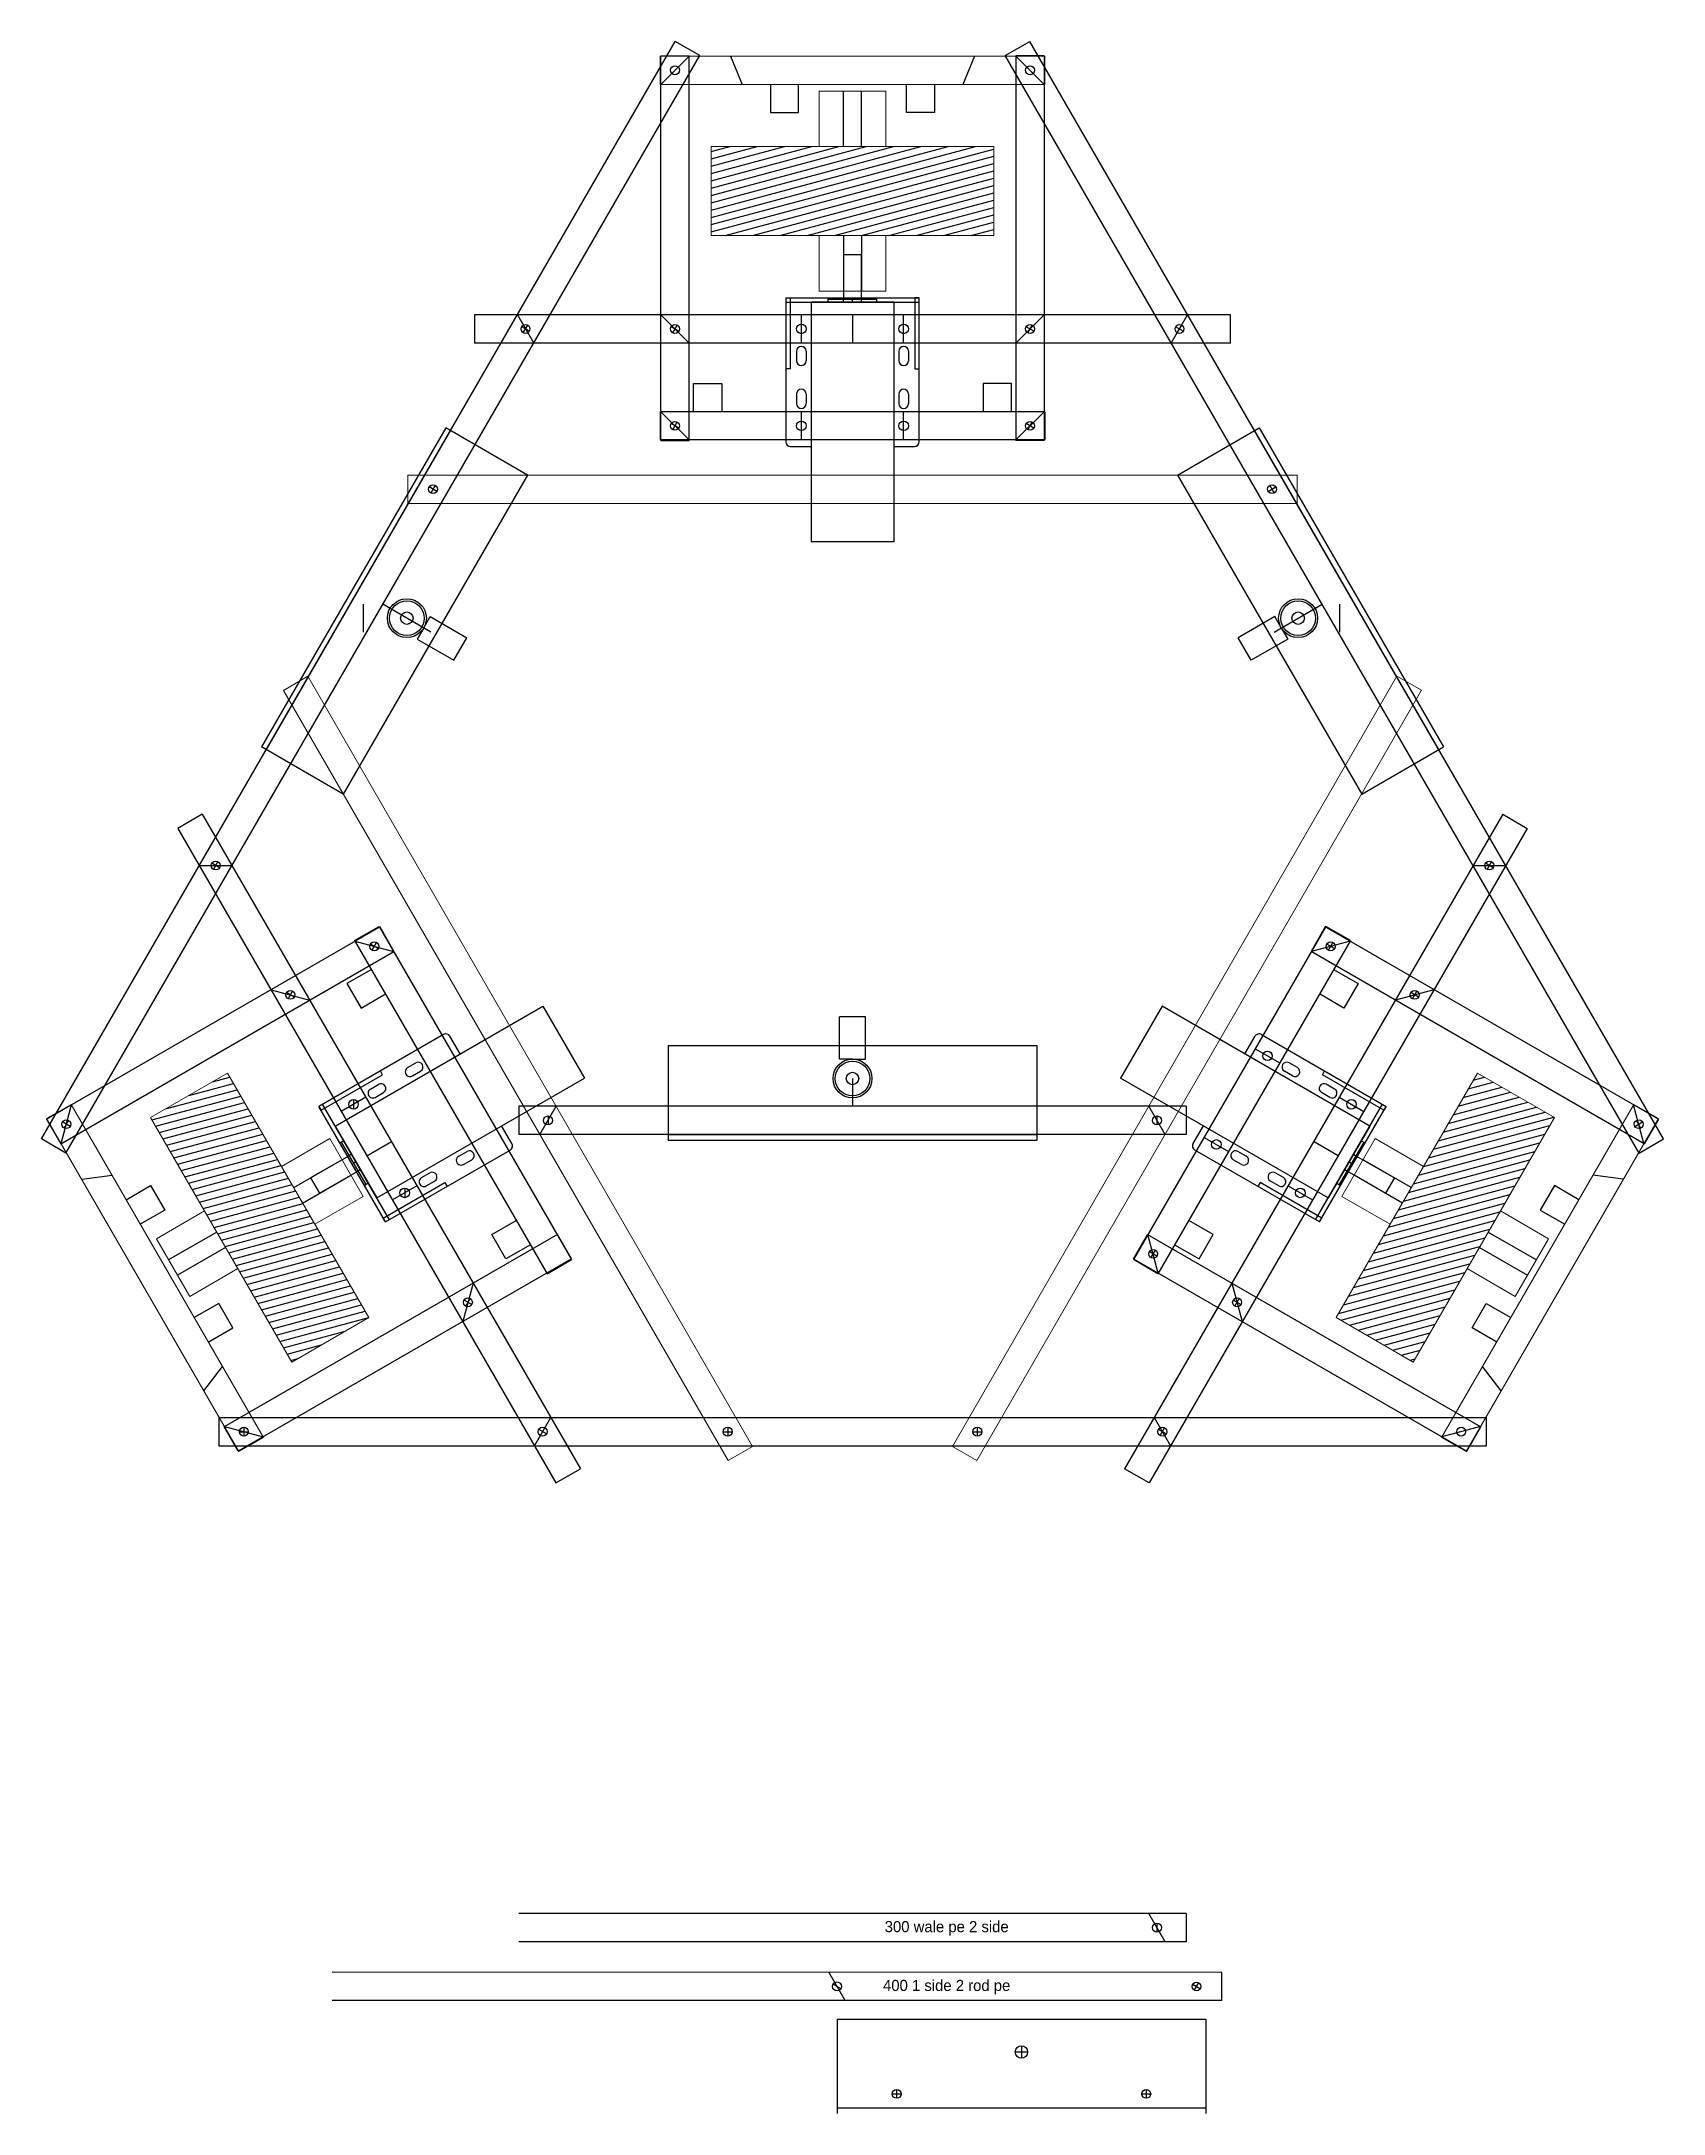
# Model space of a CAD drawing. Header units: millimetres. Extents: x -15418 to 43885, y -27590 to 23052.
# Drawn here: x 17569 to 18298, y 6818 to 7750 of the extents above; entities that cross this region are included whole.
import ezdxf

# ---------------------------------------------------------------- set-up
doc = ezdxf.new("R2010")
doc.units = ezdxf.units.MM
doc.header["$LTSCALE"] = 0.5
doc.layers.get('0').update_dxf_attribs({"lineweight": 5})
doc.layers.get('Defpoints').update_dxf_attribs({"color": 4})
for name, color, linetype in [('Layer1', 1, 'Continuous'), ('Layer10', 5, 'Continuous'), ('Layer2', 2, 'Continuous'), ('Layer3', 9, 'Continuous'), ('Layer4', 6, 'Continuous')]:
    doc.layers.add(name, color=color, linetype=linetype)
doc.layers.add('Layer5', color=51, linetype='Continuous', lineweight=5)
doc.layers.add('Layer9', color=3, linetype='Continuous', lineweight=5)
pattern_1 = [(195, (17561.5016, 7384.0883), (0.82175, -3.066814), [])]

msp = doc.modelspace()

# ---------------------------------------------------------------- texts
at = {"layer": 'Layer1', "transparency": 33554661}
for s, p in [('300 wale pe 2 side', (17947.7126, 6899.1425)), ('400 1 side 2 rod pe', (17946.9639, 6872.7038))]:
    msp.add_text(s, height=5, dxfattribs=at).set_placement(p)

# ---------------------------------------------------------------- hatches: boundary and pattern name
at = {"layer": 'Defpoints', "transparency": 33554661}
h = msp.add_hatch(dxfattribs=at)
h.set_pattern_fill('ANSI31', color=256, angle=510)
h.set_pattern_definition(pattern_1)
h.paths.add_polyline_path([(17996.7369, 7662.2952), (17996.7369, 7702.2952), (17869.7369, 7702.2952), (17869.7369, 7662.2952)])
h = msp.add_hatch(dxfattribs=at)
h.set_pattern_fill('ANSI31', color=256, angle=510)
h.set_pattern_definition(pattern_1)
h.paths.add_polyline_path([(17652.2448, 7285.5878), (17617.6038, 7265.5878), (17681.1038, 7155.6026), (17715.7448, 7175.6026)])
h = msp.add_hatch(dxfattribs=at)
h.set_pattern_fill('ANSI31', color=256, angle=510)
h.set_pattern_definition(pattern_1)
h.paths.add_polyline_path([(18150.729, 7175.6026), (18185.37, 7155.6026), (18248.87, 7265.5878), (18214.229, 7285.5878)])

# ---------------------------------------------------------------- linework, layer by layer
at = {"transparency": 33554661}
for p, q in [((17948.2369, 7727.2952), (17918.2369, 7727.2952)), ((17918.2369, 7702.2952), (17918.2369, 7727.2952)), ((17948.2369, 7702.2952), (17948.2369, 7727.2952)), ((17869.7369, 7702.2952), (17996.7369, 7702.2952)), ((17869.7369, 7662.2952), (17869.7369, 7702.2952)), ((17869.7369, 7702.2952), (17996.7369, 7702.2952)), ((17903.7369, 7702.2952), (17962.7369, 7702.2952)), ((17962.7369, 7702.2952), (17903.7369, 7702.2952)), ((17996.7369, 7702.2952), (17996.7369, 7662.2952)), ((17996.7369, 7662.2952), (17869.7369, 7662.2952)), ((17918.2369, 7662.2952), (17918.2369, 7637.2952)), ((17948.2369, 7662.2952), (17948.2369, 7637.2952)), ((17918.2369, 7637.2952), (17948.2369, 7637.2952)), ((17617.6038, 7265.5878), (17652.2448, 7285.5878)), ((17652.2448, 7285.5878), (17715.7448, 7175.6026)), ((18214.229, 7285.5878), (18150.729, 7175.6026)), ((18248.87, 7265.5878), (18214.229, 7285.5878)), ((17681.1038, 7155.6026), (17617.6038, 7265.5878)), ((17681.1038, 7155.6026), (17617.6038, 7265.5878)), ((18185.37, 7155.6026), (18248.87, 7265.5878)), ((18185.37, 7155.6026), (18248.87, 7265.5878)), ((17676.4948, 7243.5856), (17698.1454, 7256.0856)), ((17713.1454, 7230.1048), (17698.1454, 7256.0856)), ((18153.3284, 7230.1048), (18168.3284, 7256.0856)), ((18189.979, 7243.5856), (18168.3284, 7256.0856)), ((17664.1038, 7185.0475), (17634.6038, 7236.143)), ((17634.6038, 7236.143), (17664.1038, 7185.0475)), ((18202.37, 7185.0475), (18231.87, 7236.143)), ((18231.87, 7236.143), (18202.37, 7185.0475)), ((17641.8538, 7223.5856), (17620.2031, 7211.0856)), ((17691.4948, 7217.6048), (17713.1454, 7230.1048)), ((18174.979, 7217.6048), (18153.3284, 7230.1048)), ((18224.62, 7223.5856), (18246.2707, 7211.0856)), ((17620.2031, 7211.0856), (17635.2031, 7185.1048)), ((18246.2707, 7211.0856), (18231.2707, 7185.1048)), ((17656.8538, 7197.6048), (17635.2031, 7185.1048)), ((18209.62, 7197.6048), (18231.2707, 7185.1048)), ((17715.7448, 7175.6026), (17681.1038, 7155.6026)), ((18150.729, 7175.6026), (18185.37, 7155.6026))]:
    msp.add_line(p, q, dxfattribs=at)
at = {"layer": 'Defpoints', "transparency": 33554661}
for p, q in [((17568.5365, 7255.9699), (17853.5346, 7749.601)), ((18297.9373, 7255.9699), (18012.9392, 7749.601)), ((17579.5351, 7249.6199), (17864.5331, 7743.251)), ((18286.9387, 7249.6199), (18001.9407, 7743.251)), ((17903.2369, 7634.2952), (17903.2369, 7569.5852)), ((17903.2369, 7634.2952), (17963.2369, 7634.2952)), ((17903.2369, 7634.2952), (17905.2369, 7634.2952)), ((17905.2369, 7634.2952), (17905.2369, 7602.2952)), ((17922.2369, 7632.2952), (17922.2369, 7634.2952)), ((17944.2369, 7632.2952), (17944.2369, 7634.2952)), ((17963.2369, 7634.2952), (17961.2369, 7634.2952)), ((17961.2369, 7634.2952), (17961.2369, 7602.2952)), ((17963.2369, 7569.5852), (17963.2369, 7634.2952)), ((17903.2369, 7632.2952), (17963.2369, 7632.2952)), ((17908.0869, 7610.2952), (17908.0869, 7605.9952)), ((17912.3869, 7610.2952), (17912.3869, 7605.9952)), ((17954.0869, 7610.2952), (17954.0869, 7605.9952)), ((17958.3869, 7610.2952), (17958.3869, 7605.9952)), ((17905.2369, 7602.2952), (17903.2369, 7602.2952)), ((17961.2369, 7602.2952), (17963.2369, 7602.2952)), ((17908.0869, 7590.9952), (17908.0869, 7586.6952)), ((17912.3869, 7590.9952), (17912.3869, 7586.6952)), ((17954.0869, 7590.9952), (17954.0869, 7586.6952)), ((17958.3869, 7590.9952), (17958.3869, 7586.6952)), ((17905.3869, 7567.4352), (17914.5869, 7567.4352)), ((17951.8869, 7567.4352), (17961.0869, 7567.4352)), ((17749.284, 7302.931), (17693.2435, 7270.576)), ((17756.821, 7294.1766), (17752.221, 7302.144)), ((18109.6528, 7294.1766), (18114.2528, 7302.144)), ((18117.1898, 7302.931), (18173.2303, 7270.576)), ((17733.1674, 7288.0258), (17736.8913, 7290.1758)), ((18133.3064, 7288.0258), (18129.5825, 7290.1758)), ((17694.2435, 7268.8439), (17721.9563, 7284.8439)), ((17716.4531, 7278.3758), (17720.177, 7280.5258)), ((17721.9563, 7284.8439), (17720.9563, 7286.576)), ((17735.3174, 7284.3019), (17739.0413, 7286.4519)), ((18131.1564, 7284.3019), (18127.4325, 7286.4519)), ((18144.5175, 7284.8439), (18145.5175, 7286.576)), ((18172.2303, 7268.8439), (18144.5175, 7284.8439)), ((18150.0207, 7278.3758), (18146.2968, 7280.5258)), ((17723.2435, 7218.6145), (17693.2435, 7270.576)), ((17693.2435, 7270.576), (17694.2435, 7268.8439)), ((17724.9756, 7219.6145), (17694.9756, 7271.576)), ((17718.6031, 7274.6519), (17722.327, 7276.8019)), ((18141.4983, 7219.6145), (18171.4983, 7271.576)), ((18143.2303, 7218.6145), (18173.2303, 7270.576)), ((18147.8707, 7274.6519), (18144.1468, 7276.8019)), ((18173.2303, 7270.576), (18172.2303, 7268.8439)), ((17780.071, 7253.9064), (17775.471, 7261.8739)), ((18086.4028, 7253.9064), (18091.0028, 7261.8739)), ((17704.4756, 7255.1215), (17702.7435, 7254.1215)), ((18161.9983, 7255.1215), (18163.7303, 7254.1215)), ((17723.2435, 7218.6145), (17779.284, 7250.9695)), ((17756.1674, 7248.1886), (17759.8913, 7250.3386)), ((17758.3174, 7244.4647), (17762.0413, 7246.6147)), ((18143.2303, 7218.6145), (18087.1898, 7250.9695)), ((18108.1564, 7244.4647), (18104.4325, 7246.6147)), ((18110.3064, 7248.1886), (18106.5825, 7250.3386)), ((17715.4756, 7236.069), (17713.7435, 7235.069)), ((17722.2435, 7220.3465), (17749.9563, 7236.3465)), ((17739.4531, 7238.5386), (17743.177, 7240.6886)), ((17741.6031, 7234.8147), (17745.327, 7236.9647)), ((17749.9563, 7236.3465), (17750.9563, 7234.6145)), ((18116.5175, 7236.3465), (18115.5175, 7234.6145)), ((18144.2303, 7220.3465), (18116.5175, 7236.3465)), ((18124.8707, 7234.8147), (18121.1468, 7236.9647)), ((18127.0207, 7238.5386), (18123.2968, 7240.6886)), ((18150.9983, 7236.069), (18152.7303, 7235.069)), ((17723.2435, 7218.6145), (17722.2435, 7220.3465)), ((18143.2303, 7218.6145), (18144.2303, 7220.3465)), ((17648.2408, 7130.6181), (18218.2369, 7130.6181)), ((17648.2408, 7117.9181), (18218.2369, 7117.9181))]:
    msp.add_line(p, q, dxfattribs=at)
for centre in [(17910.2369, 7620.2952), (17956.2369, 7620.2952), (17910.2369, 7576.6952), (17956.2369, 7576.6952), (18119.8472, 7293.3138), (17708.8679, 7271.5138), (18157.6059, 7271.5138), (18096.8472, 7253.4766), (17731.8679, 7231.6766), (18134.6059, 7231.6766)]:
    msp.add_circle(centre, 2.15, dxfattribs=at)
for centre, start, end in [((17910.2369, 7610.2952), 360, 180), ((17910.2369, 7605.9952), 180, 360), ((17956.2369, 7610.2952), 360, 180), ((17956.2369, 7605.9952), 180, 360), ((17910.2369, 7590.9952), 360, 180), ((17956.2369, 7590.9952), 360, 180), ((17910.2369, 7586.6952), 180, 360), ((17956.2369, 7586.6952), 180, 360), ((17905.3869, 7569.5852), 180, 270), ((17961.0869, 7569.5852), 270, 360), ((17750.359, 7301.069), 30, 120), ((18116.1148, 7301.069), 60, 150), ((17737.9663, 7288.3138), 300, 120), ((18128.5075, 7288.3138), 60, 240), ((17721.252, 7278.6638), 300, 120), ((17734.2424, 7286.1638), 120, 300), ((18132.2314, 7286.1638), 240, 60), ((18145.2218, 7278.6638), 60, 240), ((17717.5281, 7276.5138), 120, 300), ((18148.9457, 7276.5138), 240, 60), ((17778.209, 7252.8314), 300, 30), ((18088.2648, 7252.8314), 150, 240), ((17757.2424, 7246.3266), 120, 300), ((17760.9663, 7248.4766), 300, 120), ((18105.5075, 7248.4766), 60, 240), ((18109.2314, 7246.3266), 240, 60), ((17740.5281, 7236.6766), 120, 300), ((17744.252, 7238.8266), 300, 120), ((18122.2218, 7238.8266), 60, 240), ((18125.9457, 7236.6766), 240, 60)]:
    msp.add_arc(centre, 2.15, start, end, dxfattribs=at)
at = {"layer": 'Layer1', "transparency": 33554661}
for p, q in [((17864.5331, 7743.251), (17853.5346, 7749.601)), ((18001.9407, 7743.251), (18012.9392, 7749.601)), ((17847.0369, 7570.1702), (17847.0369, 7743.1702)), ((17847.0369, 7743.1702), (17859.7369, 7743.1702)), ((17859.7369, 7742.9952), (17847.0369, 7730.2952)), ((17859.7369, 7742.9952), (17847.0369, 7730.2952)), ((17859.7369, 7570.1702), (17859.7369, 7743.1702)), ((17878.3343, 7742.9952), (17883.5948, 7730.2952)), ((17988.1396, 7742.9952), (17982.879, 7730.2952)), ((18006.7369, 7743.1702), (18006.7369, 7570.1702)), ((18019.4369, 7743.1702), (18006.7369, 7743.1702)), ((18006.7369, 7742.9952), (18019.4369, 7730.2952)), ((18006.7369, 7742.9952), (18019.4369, 7730.2952)), ((18006.7369, 7742.9952), (18019.4369, 7730.2952)), ((18019.4369, 7743.1702), (18019.4369, 7570.1702)), ((17896.2948, 7730.2952), (17896.2948, 7717.5952)), ((17908.9948, 7717.5952), (17908.9948, 7730.2952)), ((17957.479, 7717.5952), (17957.479, 7730.2952)), ((17970.179, 7730.2952), (17970.179, 7717.5952)), ((17896.2948, 7717.5952), (17908.9948, 7717.5952)), ((17970.179, 7717.5952), (17957.479, 7717.5952)), ((17937.2369, 7653.5952), (17929.2369, 7653.5952)), ((17929.2369, 7653.5952), (17929.2369, 7633.5952)), ((17937.2369, 7633.5952), (17937.2369, 7653.5952)), ((17922.2369, 7632.2952), (17922.2369, 7633.5952)), ((17944.2369, 7633.5952), (17922.2369, 7633.5952)), ((17929.2369, 7632.2952), (17929.2369, 7633.5952)), ((17933.2369, 7632.2952), (17933.2369, 7633.5952)), ((17937.2369, 7632.2952), (17937.2369, 7633.5952)), ((17944.2369, 7632.2952), (17944.2369, 7633.5952)), ((18103.2369, 7626.6452), (17763.2369, 7626.6452)), ((17763.2369, 7626.6452), (17763.2369, 7613.9452)), ((17782.546, 7626.6452), (17789.8784, 7613.9452)), ((17859.7369, 7613.9452), (17847.0369, 7626.6452)), ((17910.2369, 7613.9452), (17910.2369, 7626.6452)), ((17951.8869, 7632.2952), (17914.5869, 7632.2952)), ((17914.5869, 7632.2952), (17914.5869, 7524.4952)), ((17933.2369, 7626.6452), (17933.2369, 7613.9452)), ((17951.8869, 7632.2952), (17951.8869, 7524.4952)), ((17956.2369, 7613.9452), (17956.2369, 7626.6452)), ((18019.4369, 7626.6452), (18006.7369, 7613.9452)), ((18076.5954, 7613.9452), (18083.9278, 7626.6452)), ((18103.2369, 7613.9452), (18103.2369, 7626.6452)), ((17787.9442, 7619.2952), (17784.4801, 7621.2952)), ((17785.2122, 7618.5632), (17787.2122, 7622.0273)), ((17855.119, 7619.2952), (17851.6549, 7621.2952)), ((17852.3869, 7618.5632), (17854.3869, 7622.0273)), ((18014.819, 7619.2952), (18011.3549, 7621.2952)), ((18012.0869, 7618.5632), (18014.0869, 7622.0273)), ((18081.9937, 7619.2952), (18078.5296, 7621.2952)), ((18079.2616, 7618.5632), (18081.2616, 7622.0273)), ((18103.2369, 7613.9452), (17763.2369, 7613.9452)), ((18019.7369, 7583.0452), (17846.7369, 7583.0452)), ((17846.7369, 7583.0452), (17846.7369, 7570.3452)), ((17847.0369, 7583.0452), (17859.7369, 7570.3452)), ((17855.119, 7575.6952), (17851.6549, 7577.6952)), ((17852.3869, 7574.9632), (17854.3869, 7578.4273)), ((17910.2369, 7570.3452), (17910.2369, 7583.0452)), ((17956.2369, 7570.3452), (17956.2369, 7583.0452)), ((18019.4369, 7583.0452), (18006.7369, 7570.3452)), ((18014.819, 7575.6952), (18011.3549, 7577.6952)), ((18012.0869, 7574.9632), (18014.0869, 7578.4273)), ((18019.7369, 7583.0452), (18019.7369, 7570.3452)), ((18019.7369, 7570.3452), (17846.7369, 7570.3452)), ((17847.0369, 7570.1702), (17859.7369, 7570.1702)), ((18019.4369, 7570.1702), (18006.7369, 7570.1702)), ((17745.5904, 7549.9363), (17743.5904, 7546.4722)), ((18120.8834, 7549.9363), (18122.8834, 7546.4722)), ((17746.3225, 7547.2042), (17742.8584, 7549.2042)), ((18120.1513, 7547.2042), (18123.6154, 7549.2042)), ((17951.8869, 7524.4952), (17914.5869, 7524.4952)), ((17743.6837, 7483.9338), (17722.0331, 7496.4338)), ((17743.6837, 7483.9338), (17722.0331, 7496.4338)), ((18122.7901, 7483.9338), (18144.4407, 7496.4338)), ((17640.8671, 7401.9945), (17629.8686, 7395.6445)), ((17640.8671, 7401.9945), (17810.8671, 7107.5459)), ((18225.6067, 7401.9945), (18055.6067, 7107.5459)), ((18225.6067, 7401.9945), (18236.6052, 7395.6445)), ((17629.8686, 7395.6445), (17799.8686, 7101.1959)), ((18236.6052, 7395.6445), (18066.6052, 7101.1959)), ((17639.5232, 7378.9224), (17654.1879, 7378.9224)), ((17648.5876, 7377.9224), (17645.1235, 7379.9224)), ((17645.8555, 7377.1903), (17647.8555, 7380.6544)), ((18212.2859, 7378.9224), (18226.9506, 7378.9224)), ((18221.3503, 7377.9224), (18217.8862, 7379.9224)), ((18218.6183, 7377.1903), (18220.6183, 7380.6544)), ((17570.855, 7264.8091), (17720.6774, 7351.3091)), ((17709.3773, 7345.1314), (17720.3758, 7351.4814)), ((17709.3773, 7345.1314), (17795.8773, 7195.309)), ((17709.5273, 7344.8716), (17726.8758, 7340.2231)), ((17720.3758, 7351.4814), (17806.8758, 7201.659)), ((17720.6774, 7351.3091), (17727.0274, 7340.3106)), ((18146.098, 7351.4814), (18059.598, 7201.659)), ((18157.0965, 7345.1314), (18070.5965, 7195.309)), ((18145.7964, 7351.3091), (18139.4464, 7340.3106)), ((18156.9465, 7344.8716), (18139.598, 7340.2231)), ((18295.6188, 7264.8091), (18145.7964, 7351.3091)), ((18157.0965, 7345.1314), (18146.098, 7351.4814)), ((17577.205, 7253.8106), (17727.0274, 7340.3106)), ((17719.9336, 7341.5474), (17716.4695, 7343.5474)), ((17717.2016, 7340.8153), (17719.2016, 7344.2794)), ((18289.2688, 7253.8106), (18139.4464, 7340.3106)), ((18150.0043, 7341.5474), (18146.5402, 7343.5474)), ((18147.2722, 7340.8153), (18149.2722, 7344.2794)), ((17671.7686, 7323.0716), (17689.1171, 7318.4231)), ((17682.1749, 7319.7474), (17678.7108, 7321.7474)), ((17679.4429, 7319.0153), (17681.4429, 7322.4794)), ((18194.7052, 7323.0716), (18177.3567, 7318.4231)), ((18187.763, 7319.7474), (18184.2989, 7321.7474)), ((18185.0309, 7319.0153), (18187.0309, 7322.4794)), ((17700.6506, 7261.7466), (17794.0081, 7315.6466)), ((17794.0081, 7315.6466), (17812.6581, 7283.3439)), ((18072.4657, 7315.6466), (18053.8157, 7283.3439)), ((18165.8233, 7261.7466), (18072.4657, 7315.6466)), ((18114.348, 7296.4888), (18125.3465, 7290.1388)), ((17719.3006, 7229.4439), (17812.6581, 7283.3439)), ((18147.1733, 7229.4439), (18053.8157, 7283.3439)), ((17577.3565, 7253.8981), (17582.0051, 7271.2466)), ((17577.3565, 7253.8981), (17582.0051, 7271.2466)), ((17714.3671, 7274.6888), (17703.3686, 7268.3388)), ((17708.8679, 7273.6638), (17708.8679, 7269.3638)), ((18152.1067, 7274.6888), (18163.1052, 7268.3388)), ((18289.1173, 7253.8981), (18284.4687, 7271.2466)), ((18289.1173, 7253.8981), (18284.4687, 7271.2466)), ((18289.1173, 7253.8981), (18284.4687, 7271.2466)), ((17570.855, 7264.8091), (17577.205, 7253.8106)), ((17581.4129, 7261.5724), (17577.9488, 7263.5724)), ((17578.6808, 7260.8403), (17580.6808, 7264.3044)), ((17700.6506, 7261.7466), (17719.3006, 7229.4439)), ((18165.8233, 7261.7466), (18147.1733, 7229.4439)), ((18285.061, 7261.5724), (18288.5251, 7263.5724)), ((18287.793, 7260.8403), (18285.793, 7264.3044)), ((18295.6188, 7264.8091), (18289.2688, 7253.8106)), ((17579.5351, 7249.6199), (17568.5365, 7255.9699)), ((17704.4756, 7255.1215), (17703.3497, 7254.4715)), ((17703.3497, 7254.4715), (17714.3497, 7235.419)), ((17714.8686, 7248.4202), (17725.8671, 7254.7702)), ((18091.348, 7256.6516), (18102.3465, 7250.3016)), ((18151.6052, 7248.4202), (18140.6067, 7254.7702)), ((18163.1241, 7254.4715), (18152.1241, 7235.419)), ((18161.9983, 7255.1215), (18163.1241, 7254.4715)), ((18286.9387, 7249.6199), (18297.9373, 7255.9699)), ((17706.8497, 7248.4093), (17689.5292, 7238.4093)), ((17707.9756, 7249.0593), (17706.8497, 7248.4093)), ((17709.9756, 7245.5952), (17708.8497, 7244.9452)), ((17711.9756, 7242.1311), (17710.8497, 7241.4811)), ((18154.4983, 7242.1311), (18155.6241, 7241.4811)), ((18156.4983, 7245.5952), (18157.6241, 7244.9452)), ((18158.4983, 7249.0593), (18159.6241, 7248.4093)), ((18159.6241, 7248.4093), (18176.9446, 7238.4093)), ((17586.6552, 7237.7923), (17600.284, 7239.5866)), ((17606.634, 7228.5881), (17617.6325, 7234.9381)), ((17617.6325, 7234.9381), (17623.9825, 7223.9395)), ((17689.5292, 7238.4093), (17693.5292, 7231.4811)), ((17693.5292, 7231.4811), (17710.8497, 7241.4811)), ((17715.4756, 7236.069), (17714.3497, 7235.419)), ((17737.3671, 7234.8516), (17726.3686, 7228.5016)), ((17731.8679, 7233.8266), (17731.8679, 7229.5266)), ((18129.1067, 7234.8516), (18140.1052, 7228.5016)), ((18150.9983, 7236.069), (18152.1241, 7235.419)), ((18172.9446, 7231.4811), (18155.6241, 7241.4811)), ((18176.9446, 7238.4093), (18172.9446, 7231.4811)), ((18248.8413, 7234.9381), (18242.4913, 7223.9395)), ((18259.8398, 7228.5881), (18248.8413, 7234.9381)), ((18279.8186, 7237.7923), (18266.1898, 7239.5866)), ((17623.9825, 7223.9395), (17612.984, 7217.5895)), ((18242.4913, 7223.9395), (18253.4898, 7217.5895)), ((17800.5274, 7213.0049), (17650.705, 7126.5049)), ((17806.8774, 7202.0063), (17800.5274, 7213.0049)), ((18059.5964, 7202.0063), (18065.9464, 7213.0049)), ((18065.9464, 7213.0049), (18215.7688, 7126.5049)), ((18070.7465, 7195.5688), (18066.098, 7212.9174)), ((18070.1543, 7203.2431), (18066.6902, 7205.2431)), ((18067.4222, 7202.5111), (18069.4222, 7205.9752)), ((17806.8774, 7202.0063), (17657.055, 7115.5063)), ((17795.8773, 7195.309), (17806.8758, 7201.659)), ((18059.5964, 7202.0063), (18209.4188, 7115.5063)), ((18070.5965, 7195.309), (18059.598, 7201.659)), ((17762.6171, 7191.1174), (17757.9686, 7173.7688)), ((18103.8567, 7191.1174), (18108.5052, 7173.7688)), ((17648.2247, 7181.9509), (17637.2261, 7175.6009)), ((17654.5747, 7170.9524), (17648.2247, 7181.9509)), ((17762.0249, 7181.4431), (17758.5608, 7183.4431)), ((17759.2929, 7180.7111), (17761.2929, 7184.1752)), ((18107.913, 7181.4431), (18104.4489, 7183.4431)), ((18105.1809, 7180.7111), (18107.1809, 7184.1752)), ((18211.8992, 7170.9524), (18218.2492, 7181.9509)), ((18218.2492, 7181.9509), (18229.2477, 7175.6009)), ((17643.5761, 7164.6024), (17654.5747, 7170.9524)), ((18222.8977, 7164.6024), (18211.8992, 7170.9524)), ((17641.5579, 7142.6981), (17649.9261, 7153.6039)), ((18224.9159, 7142.6981), (18216.5477, 7153.6039)), ((17648.2408, 7130.6181), (17648.2408, 7117.9181)), ((17790.214, 7117.9181), (17797.5464, 7130.6181)), ((18068.9274, 7130.6181), (18076.2598, 7117.9181)), ((18218.2369, 7130.6181), (18218.2369, 7117.9181)), ((17657.055, 7115.5063), (17650.705, 7126.5049)), ((17650.8565, 7126.5924), (17668.2051, 7121.9438)), ((17657.5308, 7124.2681), (17661.5308, 7124.2681)), ((17659.5308, 7126.2681), (17659.5308, 7122.2681)), ((17795.6123, 7123.2681), (17792.1482, 7125.2681)), ((17792.8802, 7122.5361), (17794.8802, 7126.0002)), ((17875.1237, 7124.2681), (17879.1237, 7124.2681)), ((17877.1237, 7126.2681), (17877.1237, 7122.2681)), ((17987.3499, 7124.2681), (17991.3499, 7124.2681)), ((17989.3499, 7126.2681), (17989.3499, 7122.2681)), ((18074.3256, 7123.2681), (18070.8615, 7125.2681)), ((18071.5936, 7122.5361), (18073.5936, 7126.0002)), ((18215.6173, 7126.5924), (18198.2687, 7121.9438)), ((18209.4188, 7115.5063), (18215.7688, 7126.5049)), ((17799.8686, 7101.1959), (17810.8671, 7107.5459)), ((18066.6052, 7101.1959), (18055.6067, 7107.5459)), ((18083.2376, 6907.5352), (17783.2362, 6907.5352)), ((18073.8168, 6894.8352), (18066.4832, 6907.5352)), ((18083.2376, 6907.5352), (18083.2376, 6894.8352)), ((18070.15, 6903.1852), (18070.15, 6899.1852)), ((18083.2376, 6894.8352), (17783.2362, 6894.8352)), ((18099.2578, 6881.0647), (17699.2616, 6881.1271)), ((17929.9375, 6868.3912), (17922.6058, 6881.0923)), ((18099.2558, 6868.3647), (18099.2578, 6881.0647)), ((17924.5396, 6875.7417), (17928.0037, 6873.7417)), ((18086.1831, 6875.7165), (18089.6472, 6873.7165)), ((18086.9152, 6872.9845), (18088.9152, 6876.4486)), ((18099.2558, 6868.3647), (17699.2597, 6868.4271)), ((17926.3375, 6860.0621), (18092.0611, 6860.0621)), ((17926.3375, 6860.0621), (17926.3375, 6817.5621)), ((18092.0611, 6860.0621), (18092.0611, 6817.5621)), ((18006.4032, 6845.2621), (18012.0032, 6845.2621)), ((18009.2032, 6848.0621), (18009.2032, 6842.4621)), ((17951.09, 6826.4121), (17955.09, 6826.4121)), ((17953.09, 6828.4121), (17953.09, 6824.4121)), ((18063.3162, 6826.4121), (18067.3162, 6826.4121)), ((18065.3162, 6828.4121), (18065.3162, 6824.4121)), ((17926.3375, 6820.0621), (18092.0611, 6820.0621))]:
    msp.add_line(p, q, dxfattribs=at)
for centre, radius in [((17853.3869, 7736.6452), 2), ((18013.0869, 7736.6452), 2), ((17786.2122, 7620.2952), 2), ((17853.3869, 7620.2952), 2), ((18013.0869, 7620.2952), 2), ((18080.2616, 7620.2952), 2), ((17853.3869, 7576.6952), 2), ((18013.0869, 7576.6952), 2), ((17744.5904, 7548.2042), 2), ((18121.8834, 7548.2042), 2), ((17646.8555, 7378.9224), 2), ((18219.6183, 7378.9224), 2), ((17718.2016, 7342.5474), 2), ((18148.2722, 7342.5474), 2), ((17680.4429, 7320.7474), 2), ((18186.0309, 7320.7474), 2), ((17579.6808, 7262.5724), 2), ((18286.793, 7262.5724), 2), ((18068.4222, 7204.2431), 2), ((17760.2929, 7182.4431), 2), ((18106.1809, 7182.4431), 2), ((17659.5308, 7124.2681), 2), ((17793.8802, 7124.2681), 2), ((17877.1237, 7124.2681), 2), ((17989.3499, 7124.2681), 2), ((18072.5936, 7124.2681), 2), ((18206.943, 7124.2681), 2), ((18070.15, 6901.1852), 2), ((17926.2717, 6874.7417), 2), ((18087.9152, 6874.7165), 2), ((18009.2032, 6845.2621), 2.8), ((17953.09, 6826.4121), 2), ((18065.3162, 6826.4121), 2)]:
    msp.add_circle(centre, radius, dxfattribs=at)
at = {"layer": 'Layer10', "transparency": 33554661}
for p, q in [((17713.2369, 7496.5338), (17713.2369, 7483.8338)), ((18152.2308, 7496.5338), (18152.2308, 7483.8338))]:
    msp.add_line(p, q, dxfattribs=at)
at = {"layer": 'Layer2', "transparency": 33554661}
for p, q in [((17929.2369, 7702.2952), (17929.2369, 7727.2952)), ((17937.2369, 7702.2952), (17937.2369, 7727.2952)), ((17929.2369, 7662.2952), (17929.2369, 7637.2952)), ((17937.2369, 7662.2952), (17937.2369, 7637.2952)), ((17740.4362, 7485.8088), (17737.5112, 7480.7425)), ((17740.4362, 7485.8088), (17737.5112, 7480.7425)), ((17740.4362, 7485.8088), (17737.5112, 7480.7425)), ((17740.4362, 7485.8088), (17737.5112, 7480.7425)), ((17740.4362, 7485.8088), (17737.5112, 7480.7425)), ((17740.4362, 7485.8088), (17737.5112, 7480.7425)), ((17740.4362, 7485.8088), (17743.3612, 7490.875)), ((17740.4362, 7485.8088), (17743.3612, 7490.875)), ((17740.4362, 7485.8088), (17743.3612, 7490.875)), ((17740.4362, 7485.8088), (17743.3612, 7490.875)), ((17740.4362, 7485.8088), (17743.3612, 7490.875)), ((17740.4362, 7485.8088), (17743.3612, 7490.875)), ((17743.3612, 7490.875), (17759.8156, 7481.375)), ((17743.3612, 7490.875), (17759.8156, 7481.375)), ((17743.3612, 7490.875), (17759.8156, 7481.375)), ((17743.3612, 7490.875), (17759.8156, 7481.375)), ((17743.3612, 7490.875), (17759.8156, 7481.375)), ((17743.3612, 7490.875), (17759.8156, 7481.375)), ((17743.3612, 7490.875), (17759.8156, 7481.375)), ((17743.3612, 7490.875), (17759.8156, 7481.375)), ((17743.3612, 7490.875), (17759.8156, 7481.375)), ((17743.3612, 7490.875), (17759.8156, 7481.375)), ((17743.3612, 7490.875), (17759.8156, 7481.375)), ((17743.3612, 7490.875), (17759.8156, 7481.375)), ((18123.1127, 7490.875), (18106.6582, 7481.375)), ((18123.1127, 7490.875), (18106.6582, 7481.375)), ((18123.1127, 7490.875), (18106.6582, 7481.375)), ((18123.1127, 7490.875), (18106.6582, 7481.375)), ((18123.1127, 7490.875), (18106.6582, 7481.375)), ((18123.1127, 7490.875), (18106.6582, 7481.375)), ((18123.1127, 7490.875), (18106.6582, 7481.375)), ((18123.1127, 7490.875), (18106.6582, 7481.375)), ((18126.0377, 7485.8088), (18123.1127, 7490.875)), ((18126.0377, 7485.8088), (18123.1127, 7490.875)), ((18126.0377, 7485.8088), (18123.1127, 7490.875)), ((18126.0377, 7485.8088), (18123.1127, 7490.875)), ((18126.0377, 7485.8088), (18128.9627, 7480.7425)), ((18126.0377, 7485.8088), (18128.9627, 7480.7425)), ((18126.0377, 7485.8088), (18128.9627, 7480.7425)), ((18126.0377, 7485.8088), (18128.9627, 7480.7425)), ((17737.5112, 7480.7425), (17753.9656, 7471.2425)), ((17737.5112, 7480.7425), (17753.9656, 7471.2425)), ((17737.5112, 7480.7425), (17753.9656, 7471.2425)), ((17737.5112, 7480.7425), (17753.9656, 7471.2425)), ((17737.5112, 7480.7425), (17753.9656, 7471.2425)), ((17737.5112, 7480.7425), (17753.9656, 7471.2425)), ((17753.9656, 7471.2425), (17759.8156, 7481.375)), ((17753.9656, 7471.2425), (17759.8156, 7481.375)), ((17753.9656, 7471.2425), (17759.8156, 7481.375)), ((17753.9656, 7471.2425), (17759.8156, 7481.375)), ((17753.9656, 7471.2425), (17759.8156, 7481.375)), ((17753.9656, 7471.2425), (17759.8156, 7481.375)), ((17753.9656, 7471.2425), (17759.8156, 7481.375)), ((17753.9656, 7471.2425), (17759.8156, 7481.375)), ((17753.9656, 7471.2425), (17759.8156, 7481.375)), ((17753.9656, 7471.2425), (17759.8156, 7481.375)), ((17753.9656, 7471.2425), (17759.8156, 7481.375)), ((17753.9656, 7471.2425), (17759.8156, 7481.375)), ((18112.5082, 7471.2425), (18106.6582, 7481.375)), ((18112.5082, 7471.2425), (18106.6582, 7481.375)), ((18112.5082, 7471.2425), (18106.6582, 7481.375)), ((18112.5082, 7471.2425), (18106.6582, 7481.375)), ((18112.5082, 7471.2425), (18106.6582, 7481.375)), ((18112.5082, 7471.2425), (18106.6582, 7481.375)), ((18112.5082, 7471.2425), (18106.6582, 7481.375)), ((18112.5082, 7471.2425), (18106.6582, 7481.375)), ((18128.9627, 7480.7425), (18112.5082, 7471.2425)), ((18128.9627, 7480.7425), (18112.5082, 7471.2425)), ((18128.9627, 7480.7425), (18112.5082, 7471.2425)), ((18128.9627, 7480.7425), (18112.5082, 7471.2425)), ((17927.3869, 7291.8681), (17927.3869, 7310.8681)), ((17939.0869, 7310.8681), (17927.3869, 7310.8681)), ((17927.3869, 7291.8681), (17927.3869, 7310.8681)), ((17939.0869, 7291.8681), (17939.0869, 7310.8681)), ((17933.2369, 7291.8681), (17927.3869, 7291.8681)), ((17933.2369, 7291.8681), (17939.0869, 7291.8681)), ((17933.2369, 7283.1181), (17933.2369, 7270.6181)), ((18083.2376, 7270.6181), (17783.2362, 7270.6181)), ((17783.2362, 7270.6181), (17783.2362, 7257.9181)), ((17792.657, 7257.9181), (17799.9906, 7270.6181)), ((18073.8168, 7257.9181), (18066.4832, 7270.6181)), ((18083.2376, 7270.6181), (18083.2376, 7257.9181)), ((17796.3238, 7266.2681), (17796.3238, 7262.2681)), ((18070.15, 7266.2681), (18070.15, 7262.2681)), ((18083.2376, 7257.9181), (17783.2362, 7257.9181)), ((17681.9948, 7234.0593), (17703.6454, 7246.5593)), ((18184.479, 7234.0593), (18162.8284, 7246.5593)), ((17685.9948, 7227.1311), (17707.6454, 7239.6311)), ((18180.479, 7227.1311), (18158.8284, 7239.6311)), ((17647.3538, 7214.0593), (17625.7031, 7201.5593)), ((18219.12, 7214.0593), (18240.7707, 7201.5593)), ((17651.3538, 7207.1311), (17629.7031, 7194.6311)), ((18215.12, 7207.1311), (18236.7707, 7194.6311))]:
    msp.add_line(p, q, dxfattribs=at)
for centre, radius in [((17732.8584, 7490.1838), 8.75), ((17732.8584, 7490.1838), 8.75), ((17732.8584, 7490.1838), 8.75), ((17732.8584, 7490.1838), 8.75), ((17732.8584, 7490.1838), 8.75), ((17732.8584, 7490.1838), 8.75), ((17732.8584, 7490.1838), 7.8), ((17732.8584, 7490.1838), 7.8), ((17732.8584, 7490.1838), 7.8), ((17732.8584, 7490.1838), 7.8), ((17732.8584, 7490.1838), 7.8), ((17732.8584, 7490.1838), 7.8), ((18133.6154, 7490.1838), 8.75), ((18133.6154, 7490.1838), 8.75), ((18133.6154, 7490.1838), 8.75), ((18133.6154, 7490.1838), 8.75), ((18133.6154, 7490.1838), 7.8), ((18133.6154, 7490.1838), 7.8), ((18133.6154, 7490.1838), 7.8), ((18133.6154, 7490.1838), 7.8), ((17732.8584, 7490.1838), 2.8), ((17732.8584, 7490.1838), 2.8), ((17732.8584, 7490.1838), 2.8), ((17732.8584, 7490.1838), 2.8), ((18133.6154, 7490.1838), 2.8), ((18133.6154, 7490.1838), 2.8), ((18133.6154, 7490.1838), 2.8), ((18133.6154, 7490.1838), 2.8), ((17933.2369, 7283.1181), 8.75), ((17933.2369, 7283.1181), 7.8), ((17933.2369, 7283.1181), 2.8), ((17796.3238, 7264.2681), 2), ((18070.15, 7264.2681), 2)]:
    msp.add_circle(centre, radius, dxfattribs=at)
at = {"layer": 'Layer3', "transparency": 33554661}
for p, q in [((17861.7369, 7583.0452), (17861.7369, 7595.7452)), ((17861.7369, 7595.7452), (17874.4369, 7595.7452)), ((17874.4369, 7595.7452), (17874.4369, 7583.0452)), ((18004.7369, 7595.7452), (17992.0369, 7595.7452)), ((17992.0369, 7595.7452), (17992.0369, 7583.0452)), ((18004.7369, 7583.0452), (18004.7369, 7595.7452)), ((17716.8773, 7332.141), (17705.8788, 7325.791)), ((18149.5965, 7332.141), (18160.595, 7325.791)), ((17705.8788, 7325.791), (17712.2288, 7314.7925)), ((17712.2288, 7314.7925), (17723.2273, 7321.1425)), ((18154.245, 7314.7925), (18143.2465, 7321.1425)), ((18160.595, 7325.791), (18154.245, 7314.7925)), ((17771.0288, 7212.9479), (17782.0273, 7219.2979)), ((18095.445, 7212.9479), (18084.4465, 7219.2979)), ((17777.3788, 7201.9494), (17771.0288, 7212.9479)), ((17788.3773, 7208.2994), (17777.3788, 7201.9494)), ((18078.0965, 7208.2994), (18089.095, 7201.9494)), ((18089.095, 7201.9494), (18095.445, 7212.9479))]:
    msp.add_line(p, q, dxfattribs=at)
at = {"layer": 'Layer4', "transparency": 33554661}
for p, q in [((17750.3024, 7575.7976), (17667.4406, 7432.2768)), ((17750.3024, 7575.7976), (17667.4406, 7432.2768)), ((17752.4674, 7574.5476), (17669.6056, 7431.0268)), ((17752.4674, 7574.5476), (17669.6056, 7431.0268)), ((17787.1085, 7554.5476), (17750.3024, 7575.7976)), ((17787.1085, 7554.5476), (17750.3024, 7575.7976)), ((18079.3653, 7554.5476), (18116.1714, 7575.7976)), ((18079.3653, 7554.5476), (18116.1714, 7575.7976)), ((18114.0064, 7574.5476), (18196.8682, 7431.0268)), ((18114.0064, 7574.5476), (18196.8682, 7431.0268)), ((18116.1714, 7575.7976), (18199.0332, 7432.2768)), ((18116.1714, 7575.7976), (18199.0332, 7432.2768)), ((17787.1085, 7554.5476), (17704.2467, 7411.0268)), ((17787.1085, 7554.5476), (17704.2467, 7411.0268)), ((18079.3653, 7554.5476), (18162.2271, 7411.0268)), ((18079.3653, 7554.5476), (18162.2271, 7411.0268)), ((17704.2467, 7411.0268), (17667.4406, 7432.2768)), ((17704.2467, 7411.0268), (17667.4406, 7432.2768)), ((18162.2271, 7411.0268), (18199.0332, 7432.2768)), ((18162.2271, 7411.0268), (18199.0332, 7432.2768)), ((17850.3712, 7297.9181), (18016.0948, 7297.9181)), ((17850.3712, 7297.9181), (17850.3712, 7255.4181)), ((18016.0948, 7297.9181), (18016.0948, 7255.4181)), ((17850.3712, 7257.9181), (18016.0948, 7257.9181)), ((17850.3712, 7255.4181), (18016.0948, 7255.4181))]:
    msp.add_line(p, q, dxfattribs=at)
at = {"layer": 'Layer5', "transparency": 33554661}
for p, q in [((18019.7369, 7742.9952), (17846.7369, 7742.9952)), ((17846.7369, 7742.9952), (17846.7369, 7730.2952)), ((18019.7369, 7742.9952), (18019.7369, 7730.2952)), ((18019.7369, 7730.2952), (17846.7369, 7730.2952)), ((17992.0369, 7583.0452), (17874.4369, 7583.0452)), ((17723.2273, 7321.1425), (17782.0273, 7219.2979)), ((18143.2465, 7321.1425), (18084.4465, 7219.2979)), ((17570.8565, 7265.1564), (17581.8551, 7271.5064)), ((17581.8551, 7271.5064), (17668.3551, 7121.684)), ((18284.6187, 7271.5064), (18198.1187, 7121.684)), ((18295.6173, 7265.1564), (18284.6187, 7271.5064)), ((17570.8565, 7265.1564), (17657.3565, 7115.334)), ((18295.6173, 7265.1564), (18209.1173, 7115.334)), ((17657.3565, 7115.334), (17668.3551, 7121.684)), ((18209.1173, 7115.334), (18198.1187, 7121.684))]:
    msp.add_line(p, q, dxfattribs=at)
at = {"layer": 'Layer9', "transparency": 33554661}
for p, q in [((18133.235, 7554.4952), (17733.2388, 7554.4952)), ((17733.2388, 7554.4952), (17733.2388, 7541.7952)), ((18133.235, 7554.4952), (18133.235, 7541.7952)), ((18133.235, 7541.7952), (17733.2388, 7541.7952)), ((17677.3492, 7457.709), (17688.3487, 7464.0573)), ((17877.2932, 7111.271), (17677.3492, 7457.709)), ((17888.2927, 7117.6193), (17688.3487, 7464.0573)), ((17978.187, 7117.6263), (18178.077, 7464.0955)), ((17989.1875, 7111.2797), (18189.0775, 7457.7489)), ((18189.0775, 7457.7489), (18178.077, 7464.0955)), ((17877.2932, 7111.271), (17888.2927, 7117.6193)), ((17989.1875, 7111.2797), (17978.187, 7117.6263))]:
    msp.add_line(p, q, dxfattribs=at)

msp.set_redraw_order([(e.dxf.handle, doc.entitydb.next_handle()) for e in msp.query("TEXT MTEXT ATTDEF DIMENSION ARC_DIMENSION")])  # texts and dimensions are drawn at this point

doc.saveas('drawing.dxf')
